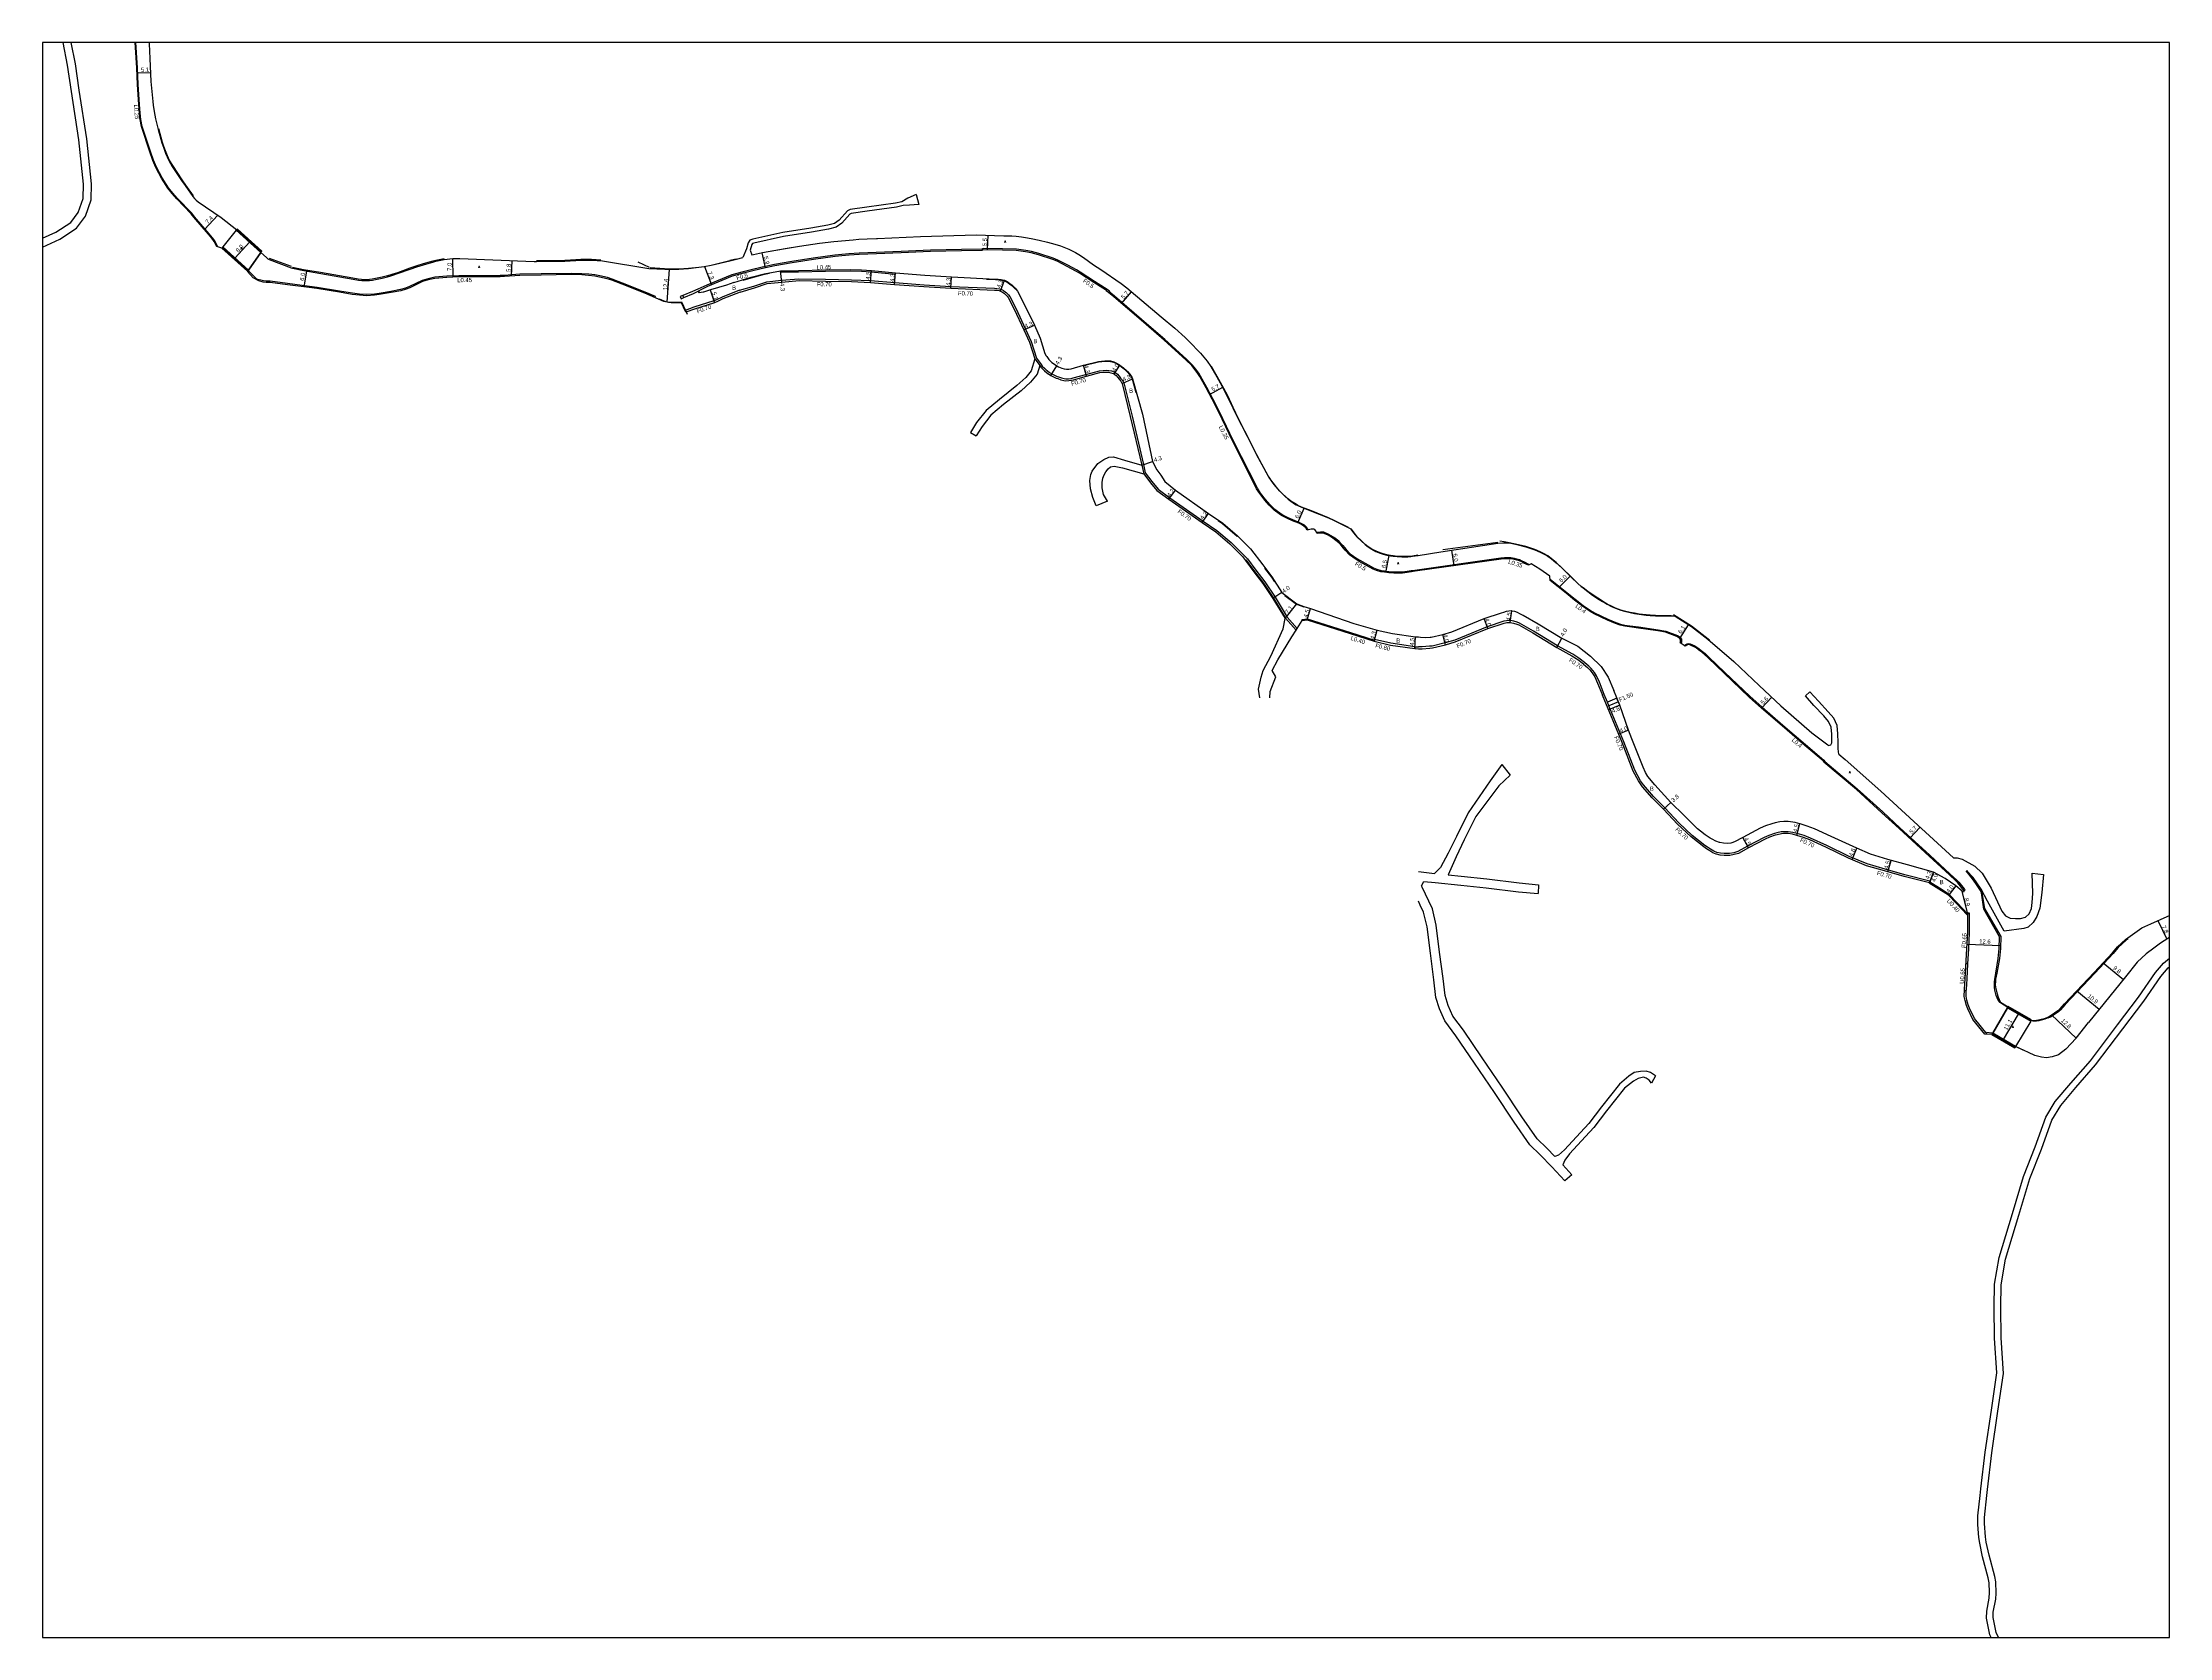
# Model space of a CAD drawing. Header units: metres. Extents: x -20000 to -16000, y -99000 to -96000.
# Drawn here: x -17600 to -16800, y -99000 to -98400 of the extents above; entities that cross this region are included whole.
import ezdxf

# ---------------------------------------------------------------- set-up
doc = ezdxf.new("R2010")
doc.units = ezdxf.units.M
doc.header["$LTSCALE"] = 2.5
for name, color, linetype in [('側溝・桝', 7, 'Continuous'), ('図郭', 7, 'Continuous'), ('幅員', 7, 'Continuous'), ('歩道・分離帯・安全施設', 7, 'Continuous'), ('舗装', 7, 'Continuous'), ('道路', 7, 'Continuous')]:
    doc.layers.add(name, color=color, linetype=linetype)
doc.styles.get("Standard").update_dxf_attribs({"font": ''})
doc.styles.add('YOKO_DECO', font='txt.shx', dxfattribs={"bigfont": 'extfont.shx'})
doc.styles.get('Standard').set_extended_font_data('@MS PGothic')

msp = doc.modelspace()

# ---------------------------------------------------------------- linework, layer by layer
at = {"layer": '側溝・桝'}
for points in [[(-17534.07, -98476.83), (-17535.25, -98474.65), (-17536.09, -98473.48), (-17537.33, -98471.96), (-17542.85, -98465.52), (-17543.85, -98464.25), (-17549.23, -98458.62), (-17551.05, -98456.66), (-17552.61, -98454.66), (-17554.97, -98450.9), (-17556.04, -98449.07), (-17557.12, -98446.91), (-17558.21, -98444.26), (-17559.43, -98441.02), (-17562.52, -98431.56), (-17563, -98428.93), (-17563.23, -98426.63), (-17563.48, -98423.29), (-17564, -98415.76), (-17564.32, -98409.46), (-17564.86, -98400)], [(-17199.56, -98492.86), (-17204.29, -98489.86), (-17209.72, -98486.34), (-17211.11, -98485.55), (-17214.37, -98483.78), (-17218.09, -98481.83), (-17219.84, -98481.1), (-17225.21, -98479.33), (-17228.06, -98478.6), (-17230.18, -98478.21), (-17233.71, -98477.78), (-17238.97, -98477.65), (-17246.22, -98477.5), (-17246.7, -98477.69), (-17254.32, -98477.89), (-17266.02, -98478.16), (-17277.05, -98478.56), (-17286.39, -98478.94), (-17292.88, -98479.28), (-17296.69, -98479.55), (-17299.36, -98479.73), (-17301.94, -98480.03), (-17310.09, -98481.13), (-17318.16, -98482.43), (-17324.68, -98483.47), (-17329.35, -98484.53), (-17333.94, -98485.65), (-17336.42, -98486.31)], [(-17369.6, -98495.99), (-17369.43, -98495.59), (-17373.35, -98493.9), (-17381.86, -98490.48), (-17385.74, -98488.99), (-17387.53, -98488.45), (-17390.38, -98487.79), (-17392.22, -98487.45), (-17394.55, -98487.16), (-17397.13, -98486.99), (-17401.14, -98486.85), (-17412.44, -98487.05), (-17420.44, -98487.2), (-17426.31, -98487.61), (-17427.91, -98487.68), (-17430.69, -98487.75), (-17439.84, -98487.75), (-17443.38, -98487.75), (-17447.97, -98487.92), (-17452.47, -98488.32), (-17455, -98488.91), (-17457.19, -98489.49), (-17461.97, -98491.84), (-17463.42, -98492.41), (-17465.36, -98492.92), (-17468.98, -98493.63), (-17473.42, -98494.36), (-17475.14, -98494.62), (-17478.02, -98494.79), (-17480.72, -98494.66), (-17483.47, -98494.33), (-17488.28, -98493.52), (-17496.74, -98492.15), (-17499.59, -98491.73), (-17507.86, -98490.66), (-17514.36, -98489.83), (-17515.9, -98489.82), (-17516.93, -98489.68), (-17520, -98488.92)], [(-17336.42, -98486.31), (-17340.71, -98487.45), (-17350.12, -98491.3), (-17353.47, -98492.77)], [(-17353.47, -98492.77), (-17355.53, -98493.67), (-17359.19, -98495.15)], [(-17358.85, -98495.97), (-17355.15, -98494.45)], [(-17355.15, -98494.45), (-17353.13, -98493.42)], [(-17344.34, -98495.81), (-17346.47, -98496.8), (-17347.46, -98497.23), (-17355.03, -98499.58)], [(-17337.79, -98493.21), (-17344.34, -98495.81)], [(-17123.93, -98583.36), (-17124.61, -98582.31), (-17125.35, -98581.6), (-17126.33, -98581.02), (-17127.3, -98580.5), (-17129.75, -98579.55), (-17131.53, -98578.76), (-17133.55, -98577.75), (-17134.16, -98577.41), (-17136.48, -98575.69), (-17137.41, -98574.85), (-17138.43, -98573.83), (-17139.98, -98571.93), (-17141.87, -98569.51), (-17143.04, -98567.68), (-17146.21, -98561.49), (-17152.04, -98550), (-17156.01, -98541.55), (-17158.67, -98536.14), (-17162.08, -98529.75), (-17164.42, -98525.49), (-17165.14, -98524.35), (-17166.28, -98522.8), (-17167.51, -98521.31), (-17169.75, -98519.08), (-17177.92, -98511.76), (-17186.61, -98504.17), (-17196.83, -98495.41), (-17198.91, -98493.72)], [(-17355.03, -98499.58), (-17358.32, -98500.8)], [(-17120.84, -98584.24), (-17119.37, -98584.05), (-17118.22, -98584.13), (-17116.25, -98584.93), (-17114.54, -98585.93), (-17113.72, -98586.51), (-17112.72, -98587.39), (-17112.01, -98588.03), (-17110.98, -98589.16), (-17109.62, -98590.7), (-17108.1, -98592.37), (-17105.63, -98594.12), (-17104.57, -98594.77), (-17099.33, -98597.64), (-17098.15, -98598.15), (-17096.53, -98598.6), (-17095.24, -98598.8), (-17093.56, -98599.01), (-17091.67, -98599.16), (-17089.73, -98599.15), (-17088.49, -98599.08), (-17086.74, -98598.89), (-17085.16, -98598.64), (-17083.79, -98598.44), (-17051.43, -98593.84), (-17051.36, -98594.34)], [(-17040.74, -98596.45), (-17042.64, -98595.51), (-17043.47, -98595.06), (-17044.35, -98594.66), (-17045.43, -98594.32), (-17046.31, -98594.09), (-17047.71, -98593.91), (-17048.78, -98593.81), (-17050.14, -98593.81), (-17051.41, -98593.97)], [(-17032.96, -98601.84), (-17026.61, -98606.86), (-17023.57, -98609.45), (-17020.48, -98611.75), (-17017.71, -98613.63), (-17016.2, -98614.52), (-17011.23, -98616.98), (-17008.26, -98618.22), (-17006.47, -98618.79), (-17004.84, -98619.12), (-17003.03, -98619.38), (-16999.67, -98619.87), (-16992.34, -98620.88), (-16989.44, -98621.43), (-16985.07, -98623.04), (-16984.37, -98623.42), (-16983.86, -98623.9), (-16983.56, -98624.51), (-16983.49, -98625.14), (-16983.56, -98625.61), (-16983.7, -98626.12)], [(-16982.52, -98626.89), (-16981.37, -98626.16), (-16980.73, -98626.08), (-16980.24, -98626.19), (-16979.44, -98626.54), (-16978.51, -98626.99), (-16977.83, -98627.42), (-16976.89, -98628.11), (-16975.64, -98629.05), (-16974.66, -98629.88), (-16973.25, -98631.21), (-16967.21, -98636.93), (-16957.82, -98645.94), (-16953.16, -98650.06), (-16945.4, -98656.76), (-16936.85, -98664.09), (-16929.94, -98670), (-16929.65, -98670.48), (-16917.48, -98680.69), (-16907.85, -98689.46), (-16901.4, -98695.38), (-16890.09, -98705.76), (-16882.46, -98712.8), (-16880.01, -98715.05), (-16879.23, -98715.84), (-16877.23, -98718.33)], [(-16875.81, -98746.59), (-16875.5, -98740.92), (-16875.2, -98734.76), (-16875.17, -98727.49), (-16875.85, -98727.48), (-16875.85, -98727.94)], [(-16877.08, -98756.61), (-16876.41, -98756.63), (-16876.4, -98756.27), (-16876.13, -98752.17), (-16875.81, -98746.59), (-16876.49, -98746.55)], [(-16868.58, -98773.07), (-16873.39, -98767.12), (-16875.2, -98763.23), (-16875.68, -98762), (-16876.19, -98760.26), (-16876.48, -98758.77), (-16876.41, -98756.63)]]:
    msp.add_lwpolyline(points, dxfattribs=at)
at = {"layer": '側溝・桝', "flags": 128}
for points in [[(-17322.4, -98486.29), (-17322.45, -98485.84)], [(-17322.4, -98486.29), (-17315.72, -98486.22), (-17305.5, -98486.01), (-17295.95, -98485.89), (-17291.94, -98486.02), (-17288.27, -98486.2), (-17279.23, -98487.13), (-17279.19, -98486.68)], [(-17337.79, -98493.21), (-17332.47, -98491.67), (-17327.56, -98490.02), (-17322.03, -98489.42), (-17315.48, -98488.86), (-17305.55, -98489.06), (-17295.68, -98489.22), (-17288.52, -98489.54)], [(-17288.52, -98489.54), (-17279.47, -98490.27), (-17268.44, -98491.09), (-17258.33, -98491.75), (-17241.88, -98492.46), (-17241, -98492.52), (-17240.1, -98492.64), (-17239.45, -98492.82), (-17238.56, -98493.28), (-17237.79, -98493.85), (-17237.57, -98494.03), (-17236.64, -98494.94), (-17236.16, -98495.55), (-17233.87, -98499.98), (-17230.22, -98507.85), (-17228.13, -98512.41), (-17226.09, -98518.72)], [(-17226.76, -98518.93), (-17224.93, -98521.53)], [(-17226.09, -98518.72), (-17224.35, -98521.13)], [(-17224.35, -98521.13), (-17223.95, -98521.7), (-17223.03, -98522.65), (-17222.67, -98522.98), (-17221.37, -98524.04), (-17221.3, -98524.09), (-17220.35, -98524.68), (-17219.93, -98524.9), (-17218.43, -98525.58), (-17217.88, -98525.79), (-17216.8, -98526.17), (-17215.73, -98526.44), (-17215.05, -98526.52), (-17214.08, -98526.49), (-17213.07, -98526.33), (-17212.35, -98526.18), (-17207.54, -98524.86), (-17202.4, -98523.48), (-17201.12, -98523.32), (-17199.84, -98523.27), (-17198.97, -98523.34), (-17197.94, -98523.55), (-17196.94, -98523.93), (-17196.5, -98524.17), (-17195.72, -98524.8), (-17195.07, -98525.52), (-17194.51, -98526.21), (-17193.91, -98526.93), (-17193.38, -98527.75), (-17193.25, -98528.02), (-17190.18, -98540.53), (-17185.85, -98558.77)], [(-17186.53, -98558.93), (-17185.82, -98562.24)], [(-17185.85, -98558.77), (-17185.26, -98561.82)], [(-17185.26, -98561.82), (-17182.77, -98565.15), (-17180.34, -98567.98), (-17175.93, -98571.23), (-17163.39, -98580.01), (-17158.3, -98583.55), (-17152.96, -98588.09), (-17146.81, -98594.24)], [(-17147.37, -98594.66), (-17147.58, -98594.82)], [(-17147.37, -98594.66), (-17144.15, -98598.95), (-17140.82, -98603.32), (-17137.01, -98609.03), (-17132.44, -98616.54)], [(-17146.81, -98594.24), (-17143.59, -98598.53), (-17140.25, -98602.92), (-17136.41, -98608.65), (-17131.84, -98616.17)], [(-17132.44, -98616.54), (-17128.51, -98621.09)], [(-17131.84, -98616.17), (-17128.12, -98620.47)], [(-17126.23, -98617.05), (-17124.36, -98616.75), (-17108.05, -98621.96), (-17099.07, -98624.84)], [(-17126.17, -98617.45), (-17126.23, -98617.05)], [(-17011.4, -98648.18), (-17012.62, -98645.22), (-17014.43, -98640.68), (-17015.47, -98638.27), (-17016.26, -98637.02), (-17017.51, -98635.54), (-17018.38, -98634.64), (-17019.91, -98633.29), (-17019.99, -98633.23), (-17022.14, -98631.58), (-17024.4, -98630.09), (-17030.12, -98626.99), (-17039.15, -98621.48), (-17044.45, -98618.47), (-17045.4, -98618.09), (-17046.61, -98617.7), (-17047.86, -98617.47), (-17048.28, -98617.45), (-17049.35, -98617.53), (-17050.41, -98617.72), (-17056.57, -98619.81), (-17068.84, -98624.85), (-17072.44, -98625.88), (-17077.34, -98627.02), (-17078.29, -98627.14), (-17081.05, -98627.34), (-17082.45, -98627.33)], [(-17098.97, -98624.46), (-17099.07, -98624.84), (-17099.18, -98625.23)], [(-17098.97, -98624.46), (-17092.86, -98625.88), (-17083.8, -98627.21)], [(-17083.8, -98627.21), (-17083.8, -98627.32), (-17083.84, -98628.02)], [(-17083.8, -98627.32), (-17082.45, -98627.33)], [(-17007.83, -98646.61), (-17011.4, -98648.18)], [(-17007.25, -98648), (-17010.82, -98649.57)], [(-17010.82, -98649.57), (-17011.4, -98648.18)], [(-16899.56, -98713.07), (-16906.94, -98710.99), (-16913.74, -98709.01), (-16920.47, -98706.16), (-16928.92, -98702.06), (-16934.97, -98699.28), (-16937.46, -98698.34), (-16939.97, -98697.57), (-16941.66, -98697.17), (-16943.36, -98696.91), (-16943.69, -98696.88), (-16945.16, -98696.89), (-16946.05, -98696.99), (-16947.71, -98697.32), (-16948.5, -98697.54), (-16950.7, -98698.33), (-16952.39, -98699.06), (-16958.72, -98702.35), (-16962.34, -98704.37), (-16963.86, -98704.83), (-16965.46, -98705.09), (-16966.06, -98705.13), (-16967.47, -98705.13), (-16968.85, -98704.99), (-16970.2, -98704.66), (-16970.21, -98704.65), (-16971.42, -98704.14), (-16972.57, -98703.49), (-16973.71, -98702.73), (-16974.72, -98702.04), (-16979.49, -98698.29), (-16984.54, -98693.6), (-16989.81, -98687.93), (-16994.1, -98683.68), (-16997.89, -98679.24), (-16998.97, -98677.69), (-17001.09, -98673.75), (-17005.22, -98663.12), (-17010.82, -98649.57)], [(-16890.29, -98716.14), (-16890.11, -98715.46), (-16899.56, -98713.07)], [(-16876.14, -98728.21), (-16880.16, -98723.94), (-16883.05, -98720.75), (-16886.72, -98718.46), (-16890.32, -98716.24), (-16890.29, -98716.14)], [(-16876.14, -98728.21), (-16875.85, -98727.94)]]:
    msp.add_lwpolyline(points, dxfattribs=at)
at = {"layer": '側溝・桝'}
for points in [[(-17359.19, -98495.15), (-17360.12, -98495.53), (-17359.78, -98496.36), (-17358.85, -98495.97)], [(-17199.12, -98493.99), (-17199.95, -98493.38), (-17199.54, -98492.83), (-17198.71, -98493.45)], [(-16877.2, -98718.31), (-16876.82, -98718.78), (-16877.18, -98719.07), (-16877.56, -98718.6)]]:
    msp.add_lwpolyline(points, close=True, dxfattribs=at)
at = {"layer": '図郭'}
msp.add_lwpolyline([(-17600, -99000), (-16800, -99000), (-16800, -98400), (-17600, -98400)], close=True, dxfattribs=at)
at = {"layer": '幅員'}
for points in [[(-17564.49, -98411.45), (-17559.41, -98411.22)], [(-17539.06, -98470.37), (-17534.03, -98464.97)], [(-17527.55, -98481.04), (-17522.18, -98475.08)], [(-17329.49, -98479.06), (-17328.19, -98484.79)], [(-17244.51, -98478.04), (-17244.34, -98472.53)], [(-17501.62, -98491.9), (-17500.58, -98486)], [(-17445.58, -98488.27), (-17445.69, -98481.25)], [(-17423.61, -98487.86), (-17423.37, -98482.03)], [(-17365.08, -98497.64), (-17364.15, -98485.23)], [(-17350.98, -98484.28), (-17348.42, -98491.15)], [(-17288.58, -98490.24), (-17288.24, -98485.75)], [(-17279.52, -98490.97), (-17279.19, -98486.68)], [(-17348.84, -98493.05), (-17347.29, -98497.91)], [(-17258.38, -98492.44), (-17258.07, -98488.16)], [(-17194.11, -98498.2), (-17190.43, -98493.81)], [(-17161.02, -98532.46), (-17156.07, -98529.69)], [(-17127.83, -98580.66), (-17125.47, -98575.2)], [(-17069.99, -98590.94), (-17069.15, -98596.86)], [(-17094.73, -98599.36), (-17093.47, -98593.01)], [(-17029.69, -98604.96), (-17025.43, -98600.73)], [(-16984.2, -98624.15), (-16980.92, -98619)], [(-16953.43, -98650.38), (-16949.56, -98646.32)], [(-16897.69, -98699.35), (-16893.81, -98695.12)], [(-16804.4, -98730.31), (-16801.03, -98737.3)], [(-16876.09, -98739.19), (-16863.54, -98739.65)], [(-16824.96, -98746.26), (-16817.33, -98752.43)], [(-16834.82, -98756.77), (-16826.38, -98763.61)], [(-16862.42, -98775.07), (-16856.79, -98765.5)], [(-16844.38, -98765.8), (-16835.1, -98774.61)]]:
    msp.add_lwpolyline(points, dxfattribs=at)
at = {"layer": '幅員', "flags": 128}
for points in [[(-17321.97, -98490.12), (-17322.45, -98485.84)], [(-17239.71, -98493.48), (-17238.21, -98489.45)], [(-17230.86, -98508.14), (-17226.93, -98506.38)], [(-17220.7, -98525.29), (-17218.54, -98521.57)], [(-17207.35, -98525.54), (-17208.48, -98521.39)], [(-17196.89, -98524.76), (-17194.74, -98521.38)], [(-17193.92, -98528.26), (-17190, -98526.47)], [(-17186.53, -98558.93), (-17182.45, -98557.6)], [(-17176.34, -98571.8), (-17173.88, -98568.4)], [(-17163.79, -98580.58), (-17161.39, -98577.14)], [(-17133.91, -98606.95), (-17137.23, -98609.18)], [(-17132.67, -98616.68), (-17128.24, -98611.13)], [(-17124.39, -98617.16), (-17123.03, -98612.87)], [(-17047.92, -98618.2), (-17047.34, -98613.73)], [(-17099.18, -98625.23), (-17098.03, -98621.09)], [(-17083.84, -98628.02), (-17083.6, -98623.52)], [(-17072.26, -98626.56), (-17073.27, -98622.69)], [(-17056.32, -98620.47), (-17057.73, -98616.72)], [(-17030.46, -98627.6), (-17028.52, -98624.1)], [(-17006.73, -98649.27), (-17010.98, -98651.03)], [(-17003.47, -98658.72), (-17007.17, -98660.24)], [(-16987.5, -98685.86), (-16990.32, -98688.41)], [(-16940.16, -98698.25), (-16939.02, -98693.9)], [(-16958.39, -98702.96), (-16960.53, -98699.01)], [(-16919.35, -98707.39), (-16917.61, -98703.13)], [(-16905.89, -98712.01), (-16904.67, -98707.68)], [(-16890.29, -98716.14), (-16888.75, -98712.12)], [(-16888.75, -98712.12), (-16890.18, -98715.86)], [(-16880.39, -98717.25), (-16882.8, -98720.44)], [(-16875.85, -98727.94), (-16878.02, -98719.31)]]:
    msp.add_lwpolyline(points, dxfattribs=at)
at = {"layer": '歩道・分離帯・安全施設'}
for points in [[(-17543.28, -98457.67), (-17546.15, -98453.61), (-17547.5, -98451.63), (-17552.32, -98444.18), (-17553.51, -98441.42), (-17554.32, -98439.16), (-17554.84, -98437.59), (-17556.3, -98432.5)], [(-17517.56, -98478.77), (-17526.65, -98470.66)], [(-17532.22, -98477.13), (-17522.82, -98485.61)], [(-17286.29, -98473.83), (-17289.84, -98473.95), (-17292.98, -98474.16), (-17295.11, -98474.37), (-17302.43, -98475.01), (-17307.72, -98475.58), (-17315.29, -98476.73), (-17320.62, -98477.61), (-17329.18, -98479.13), (-17332.64, -98479.85)], [(-17522.59, -98485.91), (-17519.04, -98489.39)], [(-17506.34, -98484.3), (-17514.64, -98481.25)], [(-17448.96, -98481.32), (-17452.05, -98481.95), (-17453.23, -98482.21), (-17454.58, -98482.58), (-17456.78, -98483.27), (-17459.21, -98484.03), (-17461.8, -98484.91), (-17466.47, -98486.59), (-17468.26, -98487.16), (-17468.99, -98487.4), (-17470.3, -98487.76), (-17472.3, -98488.25), (-17474.78, -98488.8), (-17475.97, -98489.02), (-17477.07, -98489.16), (-17478.66, -98489.23), (-17480.01, -98489.18), (-17481.27, -98489.03), (-17483.31, -98488.64), (-17495.49, -98486.57), (-17501.82, -98485.45), (-17505.95, -98484.58)], [(-17390, -98481.83), (-17393.46, -98481.63), (-17395.02, -98481.62), (-17397.49, -98481.68), (-17399.41, -98481.79), (-17403.52, -98482.04), (-17414.24, -98482.14)], [(-17371.68, -98484.64), (-17375.92, -98482.68)], [(-17366.09, -98485.14), (-17371.46, -98484.77)], [(-17366.09, -98485.14), (-17365.97, -98485.15), (-17362.5, -98485.15), (-17360.62, -98485.12), (-17357.08, -98484.91), (-17353.2, -98484.48), (-17351.16, -98484.23), (-17348.47, -98483.73), (-17341.48, -98482.03)], [(-17339.05, -98481.44), (-17341.48, -98482.03)], [(-17368.05, -98496.36), (-17367.2, -98496.85), (-17365.66, -98497.44), (-17364.58, -98497.7), (-17363.53, -98497.75), (-17359.83, -98497.82)], [(-17108.77, -98582.46), (-17114.12, -98579.75), (-17116.3, -98578.75), (-17122.65, -98576.18), (-17126.44, -98574.74), (-17127.8, -98574.12), (-17128.37, -98573.82), (-17129.02, -98573.44), (-17130.42, -98572.5), (-17131.37, -98571.75), (-17132.51, -98570.77), (-17133.61, -98569.76), (-17134.58, -98568.74), (-17135.96, -98567.15), (-17136.73, -98566.23), (-17137.72, -98564.9), (-17138.67, -98563.55), (-17138.98, -98563.03), (-17141.35, -98558.66), (-17143.28, -98555.05), (-17144.86, -98551.97), (-17146.76, -98548.22), (-17150.09, -98541.83), (-17152.23, -98537.36), (-17154.21, -98532.97), (-17155.69, -98530.19), (-17158.21, -98525.69), (-17160.26, -98521.88)], [(-17082.66, -98592.84), (-17084.68, -98593.2), (-17085.41, -98593.31), (-17086.52, -98593.36), (-17088.78, -98593.39), (-17090.45, -98593.3), (-17092.02, -98593.16), (-17093.01, -98593.01), (-17094.32, -98592.75), (-17095.69, -98592.39), (-17096.83, -98592), (-17098.44, -98591.37), (-17099.99, -98590.55), (-17101.33, -98589.68), (-17102.53, -98588.82), (-17104.03, -98587.39), (-17105.47, -98585.98), (-17106.65, -98584.52), (-17107.87, -98582.9)], [(-17052.68, -98588.08), (-17073.3, -98590.81)], [(-16987.39, -98615.65), (-16990.15, -98615.66), (-16993.35, -98615.59), (-16995.3, -98615.48), (-16996.8, -98615.33), (-16999.48, -98615.01), (-17001.25, -98614.72), (-17002.87, -98614.39), (-17004.92, -98613.92), (-17006.36, -98613.5), (-17008.33, -98612.76), (-17009.83, -98612.07), (-17011.45, -98611.27), (-17012.1, -98610.9), (-17013.27, -98610.21), (-17015.04, -98609.08), (-17017.55, -98607.42), (-17018.75, -98606.52), (-17020.54, -98605.15), (-17021.25, -98604.58), (-17022.49, -98603.49), (-17024.84, -98601.25), (-17028.51, -98597.56), (-17030.63, -98595.65), (-17032.4, -98594.23), (-17033.85, -98593.16), (-17035.17, -98592.37), (-17036.66, -98591.64), (-17038.73, -98590.76), (-17042.06, -98589.65), (-17045.99, -98588.68), (-17048.34, -98588.21), (-17050.3, -98587.86), (-17051.81, -98587.63)], [(-16972.97, -98624.88), (-16973.54, -98624.43), (-16979.78, -98619.61), (-16986.54, -98615.31)], [(-16860.81, -98762.95), (-16863.22, -98761.56), (-16863.68, -98761.19), (-16864.38, -98760.26), (-16864.78, -98759.32), (-16865.13, -98758.44), (-16865.38, -98757.55), (-16865.65, -98756.46), (-16865.82, -98755.36), (-16865.85, -98754.38), (-16865.82, -98753.37), (-16865.71, -98752.37), (-16865.33, -98750.04), (-16864.37, -98744.58), (-16864.03, -98740.77), (-16863.88, -98736.39), (-16869.78, -98725.98), (-16870.72, -98719.82), (-16871.13, -98719.06), (-16871.88, -98717.84), (-16872.87, -98716.36), (-16874.08, -98714.63), (-16876.5, -98711.54)], [(-16815.59, -98737.18), (-16816.34, -98737.73), (-16819.25, -98740.47), (-16821.15, -98742.64), (-16828.01, -98750.1), (-16839.23, -98761.93), (-16840.97, -98763.83)], [(-16852.19, -98767.88), (-16860.67, -98762.86)], [(-16845.67, -98766.95), (-16846.91, -98767.43), (-16848.22, -98767.77), (-16849.14, -98767.98), (-16850.02, -98768.1), (-16851.55, -98768.19)], [(-16845.65, -98766.94), (-16844.74, -98766.47), (-16844.18, -98766.09), (-16843.08, -98765.37), (-16842.17, -98764.73), (-16841, -98763.85)], [(-16868.67, -98772.23), (-16866.81, -98772.5)], [(-16866.66, -98773.04), (-16858.19, -98777.88)], [(-16857.73, -98777.73), (-16855.14, -98778.91)]]:
    msp.add_lwpolyline(points, dxfattribs=at)
at = {"layer": '歩道・分離帯・安全施設', "flags": 128}
for points in [[(-17336.48, -98489.34), (-17333.44, -98488.46), (-17328.51, -98487.18), (-17326.58, -98486.8)], [(-17244.89, -98488.98), (-17241.54, -98489.12), (-17240.51, -98489.2), (-17239.49, -98489.29), (-17238.5, -98489.51), (-17238.26, -98489.59), (-17237.24, -98490.08), (-17236.29, -98490.72), (-17235.43, -98491.42), (-17234.31, -98492.47), (-17234.1, -98492.73)], [(-17359.67, -98497.51), (-17357.52, -98502.16)], [(-17208.44, -98521.53), (-17202.84, -98520.14), (-17201.62, -98519.97), (-17200.4, -98519.84), (-17199.18, -98519.83), (-17198.28, -98519.94), (-17197.16, -98520.27), (-17196.09, -98520.76), (-17195.06, -98521.36), (-17194.83, -98521.51), (-17193.52, -98522.47), (-17192.33, -98523.59), (-17192.03, -98523.9), (-17191.19, -98524.88), (-17190.46, -98525.94), (-17190.14, -98526.53), (-17188.73, -98531.68)], [(-17157.76, -98579.85), (-17156.18, -98580.95), (-17150.64, -98585.66), (-17150.52, -98585.78)], [(-17140.35, -98597.69), (-17137.73, -98601.13), (-17136.67, -98602.83)], [(-17132.73, -98608), (-17128.32, -98611.26), (-17125.65, -98612.29)], [(-17008.07, -98646.39), (-17008, -98646.57)], [(-17008, -98646.57), (-17007.96, -98646.66), (-17007.4, -98648.06), (-17007.28, -98648.34)]]:
    msp.add_lwpolyline(points, dxfattribs=at)
at = {"layer": '舗装'}
for points in [[(-17527.11, -98470.63), (-17532.17, -98476.87)], [(-17517.89, -98478.94), (-17522.47, -98485.62)], [(-16860.91, -98763.1), (-16866.46, -98772.71)], [(-16852.2, -98768.17), (-16857.89, -98777.71)]]:
    msp.add_lwpolyline(points, dxfattribs=at)
at = {"layer": '道路', "flags": 128}
for points in [[(-17600, -98473.62), (-17594.94, -98471.33), (-17589.37, -98467.65), (-17586.57, -98463.9), (-17584.74, -98458.62), (-17584.6, -98453.31), (-17586.32, -98436.6), (-17589.14, -98418.4), (-17590.59, -98408.48), (-17592.26, -98400)], [(-17600, -98476.92), (-17593.49, -98473.96), (-17587.28, -98469.87), (-17583.89, -98465.31), (-17581.76, -98459.16), (-17581.6, -98453.19), (-17583.34, -98436.22), (-17586.17, -98417.97), (-17587.64, -98407.98), (-17589.21, -98400)], [(-17271.34, -98457.14), (-17274.54, -98458.49), (-17276.84, -98459.93), (-17279.12, -98460.45), (-17290.02, -98461.99), (-17296.27, -98462.87), (-17297.26, -98463.32), (-17300.33, -98466.81), (-17302.16, -98468.1), (-17304.68, -98468.7), (-17311, -98469.8), (-17321.6, -98471.5), (-17332.88, -98474.03), (-17333.95, -98474.41), (-17334.64, -98475.39), (-17335.26, -98477.6), (-17336.57, -98480.83)], [(-17270.41, -98460.92), (-17273.9, -98461.16), (-17276.26, -98461.33), (-17278.85, -98461.93), (-17289.78, -98463.47), (-17295.85, -98464.33), (-17296.35, -98464.55), (-17299.32, -98467.94), (-17301.54, -98469.49), (-17304.38, -98470.16), (-17310.76, -98471.28), (-17321.31, -98472.97), (-17332.47, -98475.47), (-17333, -98475.66), (-17333.26, -98476.04), (-17333.84, -98478.09), (-17333.19, -98479.88)], [(-17271.34, -98457.14), (-17270.41, -98460.92)], [(-17340.02, -98490.22), (-17333.48, -98488.31), (-17328.55, -98487.03), (-17322.45, -98485.84), (-17315.72, -98485.77), (-17305.51, -98485.56), (-17295.94, -98485.44), (-17291.92, -98485.57), (-17288.24, -98485.75), (-17279.19, -98486.68), (-17268.19, -98487.5), (-17258.07, -98488.16), (-17241.53, -98488.97), (-17240.5, -98489.05), (-17239.46, -98489.15), (-17238.46, -98489.36), (-17238.21, -98489.45), (-17237.17, -98489.95), (-17236.21, -98490.6), (-17235.33, -98491.3), (-17234.2, -98492.37), (-17233.29, -98493.49), (-17230.75, -98498.38), (-17226.93, -98506.38), (-17224.82, -98511.25), (-17222.96, -98517.03), (-17222.47, -98517.87), (-17222.27, -98518.17), (-17221.44, -98519.22), (-17221.33, -98519.34), (-17220.33, -98520.35), (-17219.4, -98521.05), (-17218.54, -98521.57), (-17217.89, -98521.94), (-17216.67, -98522.48), (-17216.65, -98522.49), (-17215.72, -98522.78), (-17214.85, -98522.93), (-17214.83, -98522.93), (-17213.97, -98522.9), (-17213.92, -98522.89), (-17213.05, -98522.74), (-17208.48, -98521.39), (-17202.87, -98519.99), (-17201.64, -98519.82), (-17200.41, -98519.69), (-17199.17, -98519.68), (-17198.25, -98519.8), (-17197.11, -98520.13), (-17196.02, -98520.63), (-17194.98, -98521.23), (-17194.74, -98521.38), (-17193.42, -98522.36), (-17192.22, -98523.48), (-17191.92, -98523.8), (-17191.07, -98524.79), (-17190.33, -98525.86), (-17190, -98526.47), (-17186.33, -98539.83), (-17182.45, -98557.6), (-17180.92, -98560.7), (-17179.41, -98562.8), (-17177.84, -98565.1), (-17173.88, -98568.4), (-17161.39, -98577.14), (-17156.08, -98580.83), (-17150.54, -98585.55), (-17145.59, -98590.5), (-17141.05, -98596.54), (-17137.61, -98601.05), (-17133.91, -98606.95), (-17128.24, -98611.13), (-17125.6, -98612.15)], [(-17337.56, -98493.87), (-17332.26, -98492.33), (-17327.41, -98490.71), (-17321.97, -98490.12), (-17315.45, -98489.56), (-17305.56, -98489.76), (-17295.7, -98489.92), (-17288.58, -98490.24), (-17279.52, -98490.97), (-17268.49, -98491.79), (-17258.38, -98492.44), (-17241.92, -98493.16), (-17241.07, -98493.22), (-17240.24, -98493.33), (-17239.71, -98493.48), (-17238.93, -98493.88), (-17238.22, -98494.41), (-17238.04, -98494.55), (-17237.16, -98495.41), (-17236.76, -98495.93), (-17234.5, -98500.29), (-17230.86, -98508.14), (-17228.78, -98512.67), (-17226.76, -98518.93)], [(-17358.02, -98501.44), (-17359.77, -98497.66)], [(-17226.76, -98518.93), (-17228.1, -98523.52), (-17230.17, -98526.03), (-17233.54, -98529.06), (-17240.12, -98534.28), (-17245.09, -98538.45), (-17248.69, -98543), (-17250.92, -98546.73)], [(-17224.93, -98521.53), (-17225.89, -98524.77), (-17228.36, -98527.76), (-17231.92, -98530.97), (-17238.54, -98536.22), (-17243.29, -98540.2), (-17246.63, -98544.43), (-17248.78, -98548.01)], [(-17224.93, -98521.53), (-17224.49, -98522.14), (-17223.52, -98523.15), (-17223.13, -98523.51), (-17221.79, -98524.6), (-17221.69, -98524.68), (-17220.7, -98525.29), (-17220.24, -98525.53), (-17218.7, -98526.22), (-17218.12, -98526.45), (-17217, -98526.84), (-17215.86, -98527.13), (-17215.08, -98527.23), (-17214.01, -98527.19), (-17212.95, -98527.02), (-17212.18, -98526.86), (-17207.35, -98525.54), (-17202.27, -98524.17), (-17201.06, -98524.02), (-17199.85, -98523.97), (-17199.07, -98524.04), (-17198.13, -98524.23), (-17197.23, -98524.56), (-17196.89, -98524.76), (-17196.2, -98525.31), (-17195.6, -98525.97), (-17195.05, -98526.65), (-17194.48, -98527.35), (-17193.99, -98528.1), (-17193.92, -98528.26), (-17190.86, -98540.7), (-17186.53, -98558.93)], [(-17250.92, -98546.73), (-17248.78, -98548.01)], [(-17203.75, -98574.24), (-17204.95, -98571.18), (-17205.85, -98567.9), (-17206.06, -98564.77), (-17205.67, -98562.49), (-17205.2, -98561.27), (-17203.13, -98558.39), (-17200.84, -98556.8), (-17198.93, -98555.97), (-17197.18, -98555.9), (-17192.99, -98557.07), (-17186.53, -98558.93)], [(-17199.39, -98572.54), (-17200.9, -98570.06), (-17201.4, -98567.51), (-17201.45, -98565.48), (-17201.25, -98563.83), (-17200.73, -98562.69), (-17200.09, -98561.48), (-17199.2, -98560.35), (-17198.3, -98559.59), (-17196.97, -98559.34), (-17193.82, -98559.95), (-17185.82, -98562.24)], [(-17185.82, -98562.24), (-17183.31, -98565.59), (-17180.82, -98568.5), (-17176.34, -98571.8), (-17163.79, -98580.58), (-17158.74, -98584.1), (-17153.44, -98588.59), (-17148.69, -98593.35), (-17147.58, -98594.82), (-17144.36, -98599.12), (-17141.04, -98603.48), (-17137.23, -98609.18), (-17132.67, -98616.68)], [(-17199.39, -98572.54), (-17203.75, -98574.24)], [(-17125.6, -98612.15), (-17123.03, -98612.87), (-17106.84, -98618.57), (-17098.03, -98621.09), (-17092.26, -98622.29), (-17083.6, -98623.52), (-17082.45, -98623.62)], [(-17082.45, -98623.62), (-17081.76, -98623.68), (-17079.91, -98623.79), (-17078.07, -98623.75), (-17077.71, -98623.72), (-17073.27, -98622.69), (-17069.93, -98621.72), (-17057.73, -98616.72), (-17051.25, -98614.52), (-17050.32, -98614.25), (-17049.38, -98613.97), (-17048.43, -98613.77), (-17047.48, -98613.72), (-17047.34, -98613.73), (-17046.33, -98613.93), (-17045.35, -98614.3), (-17044.41, -98614.76), (-17043.47, -98615.25), (-17043.06, -98615.46), (-17037.48, -98618.64), (-17028.52, -98624.1), (-17022.53, -98627.11), (-17017.75, -98630.79), (-17013.74, -98634.7), (-17011.09, -98638.76), (-17009.02, -98643.73)], [(-17142.2, -98646.57), (-17142.68, -98643.3), (-17141.64, -98638.73), (-17140.88, -98636.27), (-17138.01, -98630.8), (-17133.35, -98620.61), (-17132.67, -98616.68)], [(-17138.43, -98646.57), (-17138.2, -98644.16), (-17136.12, -98638.68), (-17137.47, -98636.24), (-17135.39, -98632.28), (-17130.09, -98623.55), (-17128.51, -98621.09), (-17128.12, -98620.47), (-17126.17, -98617.45)], [(-17126.17, -98617.45), (-17124.39, -98617.16), (-17108.17, -98622.34), (-17099.18, -98625.23), (-17093.01, -98626.67), (-17083.84, -98628.02), (-17082.45, -98628.03)], [(-17082.45, -98628.03), (-17081.03, -98628.04), (-17078.22, -98627.84), (-17077.22, -98627.71), (-17072.26, -98626.56), (-17068.61, -98625.51), (-17056.32, -98620.47), (-17050.23, -98618.4), (-17049.19, -98618.22), (-17048.13, -98618.18), (-17047.92, -98618.2), (-17046.68, -98618.42), (-17045.47, -98618.81), (-17044.74, -98619.1), (-17039.51, -98622.09), (-17030.46, -98627.6), (-17024.77, -98630.68), (-17022.55, -98632.15), (-17020.43, -98633.77), (-17020.37, -98633.82), (-17018.85, -98635.15), (-17018.03, -98636), (-17016.83, -98637.44), (-17016.09, -98638.6), (-17015.08, -98640.94), (-17013.27, -98645.48)], [(-16890.29, -98716.14), (-16899.74, -98713.75), (-16907.13, -98711.66), (-16913.98, -98709.67), (-16920.76, -98706.79), (-16929.22, -98702.7), (-16935.24, -98699.92), (-16937.69, -98699.01), (-16940.16, -98698.25), (-16941.79, -98697.86), (-16943.44, -98697.61), (-16943.72, -98697.59), (-16945.12, -98697.59), (-16945.95, -98697.68), (-16947.55, -98698), (-16948.29, -98698.21), (-16950.45, -98698.98), (-16952.09, -98699.69), (-16958.39, -98702.96), (-16962.06, -98705.02), (-16963.7, -98705.51), (-16965.38, -98705.79), (-16966.04, -98705.83), (-16967.51, -98705.83), (-16968.97, -98705.68), (-16970.39, -98705.33), (-16970.46, -98705.31), (-16971.73, -98704.77), (-16972.94, -98704.08), (-16974.11, -98703.31), (-16975.13, -98702.6), (-16979.94, -98698.83), (-16985.03, -98694.09), (-16990.32, -98688.41), (-16994.61, -98684.15), (-16998.17, -98679.99), (-16999.7, -98677.8), (-17001.7, -98674.09), (-17005.87, -98663.38), (-17013.27, -98645.48)], [(-16878.02, -98719.31), (-16880.39, -98717.25), (-16884.41, -98714.54), (-16888.75, -98712.12), (-16898.58, -98709.4), (-16905.89, -98707.34), (-16912.44, -98705.33), (-16917.61, -98703.13), (-16927.29, -98698.63), (-16933.57, -98695.74), (-16936.24, -98694.74), (-16938.96, -98693.91), (-16939.02, -98693.9), (-16940.8, -98693.46), (-16942.6, -98693.15), (-16943.4, -98693.07), (-16945.05, -98693.06), (-16946.55, -98693.2), (-16948.26, -98693.53), (-16949.61, -98693.9), (-16951.93, -98694.72), (-16953.95, -98695.58), (-16960.53, -98699.01), (-16963.65, -98700.75), (-16964.64, -98701.06), (-16964.97, -98701.13), (-16966.23, -98701.28), (-16967.71, -98701.22), (-16969.16, -98700.95), (-16969.23, -98700.93), (-16970.65, -98700.41), (-16972.02, -98699.74), (-16972.81, -98699.29), (-16974.65, -98698.07), (-16976.39, -98696.72), (-16977.48, -98695.8), (-16982.65, -98690.71), (-16987.5, -98685.86), (-16993.6, -98679.23), (-16996.17, -98676.07), (-16997.07, -98674.58), (-16997.98, -98672.63), (-17002.16, -98661.89), (-17003.47, -98658.72), (-17006.73, -98649.27), (-17009.02, -98643.73)], [(-16936.94, -98645.81), (-16935.22, -98644.27)], [(-17051.07, -98671.65), (-17055.56, -98677.79), (-17063.83, -98689.84), (-17068.16, -98698.68), (-17071.28, -98705), (-17074.18, -98710.36), (-17076.47, -98712.54)], [(-17051.07, -98671.65), (-17048, -98675.56)], [(-17048, -98675.56), (-17052.22, -98679.59), (-17060.85, -98691.21), (-17065.32, -98699.93), (-17068.29, -98706.37), (-17071.35, -98713.06)], [(-17082.45, -98711.85), (-17076.47, -98712.54)], [(-17081.34, -98717.28), (-17080.49, -98715.65), (-17076.2, -98715.96), (-17066.56, -98716.94), (-17057.01, -98718), (-17044.85, -98719.5), (-17037.48, -98720.18)], [(-17031.2, -98819.01), (-17034.19, -98815.96), (-17037.88, -98812.38), (-17043.6, -98804.14), (-17050.97, -98793.02), (-17058.51, -98781.99), (-17065.54, -98771.59), (-17069.51, -98766.24), (-17071.27, -98762.3), (-17072.47, -98758.52), (-17073.21, -98752.15), (-17074.51, -98742.15), (-17075.8, -98732.06), (-17077.19, -98725.94), (-17078.61, -98722.97), (-17081.04, -98717.75), (-17081.34, -98717.28)], [(-17071.35, -98713.06), (-17066.35, -98713.57), (-17056.79, -98714.62), (-17044.64, -98716.12), (-17037.27, -98716.81)], [(-17037.27, -98716.81), (-17037.48, -98720.18)], [(-16875.85, -98727.94), (-16879.88, -98723.65), (-16882.8, -98720.44), (-16886.5, -98718.12), (-16890.18, -98715.86), (-16890.29, -98716.14)], [(-16851.64, -98712.47), (-16847.38, -98712.96)], [(-17027.4, -98828.27), (-17032.29, -98822.9), (-17036.66, -98818.43), (-17040.56, -98814.65), (-17046.49, -98806.1), (-17053.88, -98794.97), (-17061.42, -98783.93), (-17068.4, -98773.62), (-17072.55, -98768.02), (-17074.55, -98763.55), (-17075.9, -98759.26), (-17076.69, -98752.58), (-17077.99, -98742.51), (-17079.25, -98732.67), (-17080.52, -98727.1), (-17081.77, -98724.47), (-17082.45, -98723.01)], [(-16864.92, -98900.4), (-16865.78, -98887.38), (-16865.88, -98875.74), (-16865.78, -98867.09), (-16864.08, -98857.12), (-16859.09, -98840.46), (-16854.94, -98826.57), (-16850.51, -98815.42), (-16846.48, -98804.28), (-16842.94, -98798.4), (-16837.15, -98791.51), (-16829.76, -98783.07), (-16819.54, -98769.48), (-16811.7, -98759.16), (-16805.22, -98749.84), (-16802.28, -98746.32), (-16800, -98744.47)], [(-16862.44, -98900.76), (-16863.28, -98887.29), (-16863.38, -98875.74), (-16863.28, -98867.32), (-16861.64, -98857.69), (-16856.67, -98841.08), (-16852.58, -98827.39), (-16848.17, -98816.31), (-16844.22, -98805.36), (-16840.9, -98799.86), (-16835.25, -98793.14), (-16827.82, -98784.64), (-16817.55, -98770.99), (-16809.68, -98760.63), (-16803.23, -98751.36), (-16800.52, -98748.11), (-16800, -98747.69)], [(-16993.26, -98788.77), (-16995.22, -98787.51), (-16996.77, -98786.96), (-16998.95, -98787.08), (-17001.29, -98787.52), (-17003.37, -98788.85), (-17006.88, -98791.82), (-17013.62, -98800.42), (-17018.45, -98806.64), (-17021.55, -98810.09), (-17027.59, -98816.57), (-17029.82, -98818.55), (-17031.2, -98819.01)], [(-16994.78, -98791.48), (-16995.74, -98790.35), (-16996.83, -98789.56), (-16997.85, -98789.24), (-16999.79, -98789.74), (-17001.53, -98790.71), (-17004.97, -98793.34), (-17011.71, -98801.94), (-17016.54, -98808.16), (-17019.64, -98811.6), (-17025.68, -98818.09), (-17027.47, -98820.44), (-17028.14, -98822.26)], [(-16993.26, -98788.77), (-16994.78, -98791.48)], [(-17024.81, -98825.91), (-17028.14, -98822.26)], [(-17024.81, -98825.91), (-17027.4, -98828.27)], [(-16871.16, -98946.55), (-16870.89, -98944.08), (-16869.27, -98930.27), (-16866.98, -98914.43), (-16864.92, -98900.4)], [(-16868.65, -98946.55), (-16868.41, -98944.38), (-16866.79, -98930.59), (-16864.51, -98914.85), (-16862.44, -98900.76)], [(-16867.06, -99000), (-16867.54, -98998.95), (-16868.78, -98992.7), (-16868.74, -98990.08), (-16867.78, -98985.18), (-16867.69, -98983.12), (-16867.84, -98979.46), (-16868.13, -98977.61), (-16870.3, -98969.65), (-16871.36, -98964.56), (-16871.67, -98962.42), (-16872.08, -98957.45), (-16872.03, -98954.29), (-16871.16, -98946.55)], [(-16864.32, -99000), (-16865.15, -98998.18), (-16866.27, -98992.48), (-16866.26, -98990.42), (-16865.32, -98985.64), (-16865.18, -98983.39), (-16865.36, -98979.1), (-16865.7, -98977.05), (-16867.87, -98969.07), (-16868.9, -98964.12), (-16869.18, -98962.2), (-16869.6, -98957.13), (-16869.57, -98954.82), (-16868.65, -98946.55)]]:
    msp.add_lwpolyline(points, dxfattribs=at)
at = {"layer": '道路'}
for points in [[(-17373.52, -98494.3), (-17382.02, -98490.89), (-17385.88, -98489.4), (-17387.64, -98488.87), (-17390.47, -98488.22), (-17392.28, -98487.88), (-17394.59, -98487.59), (-17397.15, -98487.43), (-17401.14, -98487.29), (-17412.43, -98487.49), (-17420.42, -98487.64), (-17426.29, -98488.04), (-17427.89, -98488.11), (-17430.68, -98488.18), (-17439.84, -98488.18), (-17443.38, -98488.18), (-17447.94, -98488.36), (-17452.4, -98488.75), (-17454.9, -98489.33), (-17457.04, -98489.9), (-17461.8, -98492.24), (-17463.29, -98492.83), (-17465.26, -98493.35), (-17468.91, -98494.06), (-17473.35, -98494.79), (-17475.09, -98495.05), (-17478, -98495.23), (-17480.75, -98495.09), (-17483.54, -98494.76), (-17488.35, -98493.95), (-17496.8, -98492.58), (-17499.66, -98492.16), (-17507.9, -98491.09), (-17514.39, -98490.27), (-17515.93, -98490.26), (-17517.01, -98490.11), (-17518.68, -98489.7), (-17520.75, -98488.49), (-17522.97, -98486.17), (-17522.47, -98485.62), (-17532.17, -98476.87), (-17532.58, -98477.32), (-17534.46, -98476.71), (-17535.49, -98474.79), (-17536.31, -98473.65), (-17537.55, -98472.14), (-17543.07, -98465.7), (-17544.06, -98464.43), (-17549.43, -98458.81), (-17551.26, -98456.84), (-17552.83, -98454.82), (-17555.21, -98451.05), (-17556.28, -98449.2), (-17557.37, -98447.02), (-17558.47, -98444.36), (-17559.69, -98441.11), (-17562.79, -98431.63), (-17563.28, -98428.97), (-17563.51, -98426.66), (-17563.76, -98423.31), (-17564.27, -98415.78), (-17564.59, -98409.48), (-17565.13, -98400)], [(-17559.95, -98400), (-17559.95, -98400.47), (-17559.64, -98406.05), (-17559.25, -98414.6), (-17558.56, -98422.19), (-17558.42, -98423.6), (-17558.06, -98425.99), (-17557.51, -98428.66), (-17556.54, -98432.66), (-17555.07, -98437.76), (-17554.56, -98439.33), (-17553.74, -98441.6), (-17552.54, -98444.37), (-17551.28, -98446.62), (-17547.71, -98451.84), (-17546.36, -98453.83), (-17543.49, -98457.88), (-17542.83, -98458.73), (-17542.26, -98459.34), (-17541.51, -98459.97), (-17532.83, -98465.78), (-17526.91, -98470.41), (-17527.11, -98470.63), (-17517.89, -98478.94), (-17515.73, -98480.92), (-17515.2, -98481.39), (-17514.79, -98481.65), (-17506.5, -98484.71), (-17506.02, -98484.89), (-17501.69, -98485.8), (-17495.36, -98486.92), (-17483.19, -98488.99), (-17481.15, -98489.38), (-17479.91, -98489.52), (-17478.58, -98489.57), (-17477, -98489.5), (-17475.92, -98489.37), (-17474.73, -98489.15), (-17472.26, -98488.6), (-17470.27, -98488.11), (-17468.96, -98487.75), (-17468.24, -98487.52), (-17466.45, -98486.95), (-17461.78, -98485.27), (-17459.19, -98484.38), (-17456.76, -98483.62), (-17454.55, -98482.94), (-17453.19, -98482.57), (-17452.01, -98482.3), (-17448.92, -98481.67), (-17445.72, -98481.26), (-17443.04, -98481.22), (-17415.12, -98482.37), (-17414.24, -98482.35), (-17403.53, -98482.25), (-17399.43, -98482), (-17397.5, -98481.89), (-17395.01, -98481.82), (-17393.43, -98481.84), (-17389.35, -98482.16), (-17371.98, -98484.95)], [(-17120.61, -98584.71), (-17121.16, -98583.54), (-17121.51, -98583.24), (-17121.89, -98583.07), (-17122.35, -98583.01), (-17122.81, -98583.1), (-17124.29, -98583.45), (-17124.88, -98582.53), (-17125.56, -98581.88), (-17126.5, -98581.32), (-17127.44, -98580.81), (-17129.88, -98579.87), (-17131.67, -98579.07), (-17133.71, -98578.05), (-17134.34, -98577.7), (-17136.7, -98575.95), (-17137.64, -98575.1), (-17138.69, -98574.06), (-17140.25, -98572.14), (-17142.15, -98569.71), (-17143.34, -98567.85), (-17146.52, -98561.65), (-17152.35, -98550.15), (-17156.31, -98541.7), (-17158.97, -98536.29), (-17162.38, -98529.91), (-17164.71, -98525.67), (-17165.42, -98524.55), (-17166.55, -98523.01), (-17167.77, -98521.54), (-17169.98, -98519.33), (-17178.15, -98512.02), (-17186.83, -98504.43), (-17197.05, -98495.68), (-17199.12, -98493.99), (-17199.95, -98493.38), (-17199.86, -98493.27), (-17204.57, -98490.29), (-17209.98, -98486.78), (-17211.36, -98485.99), (-17214.6, -98484.22), (-17218.31, -98482.29), (-17220.01, -98481.57), (-17225.35, -98479.82), (-17228.17, -98479.09), (-17230.26, -98478.71), (-17233.75, -98478.29), (-17238.98, -98478.16), (-17246.14, -98478.01), (-17246.69, -98478.2), (-17254.31, -98478.4), (-17266.01, -98478.66), (-17277.03, -98479.07), (-17286.37, -98479.45), (-17292.85, -98479.78), (-17296.66, -98480.05), (-17299.32, -98480.24), (-17301.88, -98480.54), (-17310.02, -98481.63), (-17318.08, -98482.93), (-17324.58, -98483.97), (-17329.23, -98485.03), (-17333.82, -98486.14), (-17336.29, -98486.8)], [(-17333.19, -98479.88), (-17332.61, -98479.71), (-17329.16, -98478.99), (-17320.6, -98477.47), (-17315.27, -98476.6), (-17307.71, -98475.44), (-17302.43, -98474.88), (-17295.11, -98474.23), (-17292.98, -98474.02), (-17289.84, -98473.81), (-17286.3, -98473.7), (-17285.98, -98473.68), (-17269.81, -98472.98), (-17248.86, -98472.38), (-17238.39, -98472.71), (-17237.13, -98472.72), (-17235.38, -98472.76), (-17233.79, -98472.88), (-17231.83, -98473.11), (-17230.32, -98473.33), (-17228.2, -98473.69), (-17225.2, -98474.29), (-17222.04, -98475.05), (-17219.28, -98475.86), (-17217.15, -98476.52), (-17215.22, -98477.27), (-17213.95, -98477.78), (-17211.48, -98478.98), (-17210.16, -98479.8), (-17208.5, -98480.84), (-17204.67, -98483.57), (-17201.92, -98485.42), (-17194.35, -98490.64), (-17192.19, -98492.34), (-17179.27, -98503.16), (-17174.14, -98507.43), (-17170.24, -98510.97), (-17168.84, -98512.37), (-17164.51, -98516.87), (-17161.91, -98519.83), (-17160.54, -98521.92), (-17158.28, -98525.73), (-17155.76, -98530.24), (-17152.31, -98537.4), (-17150.17, -98541.87), (-17146.83, -98548.26), (-17144.94, -98552.01), (-17143.36, -98555.09), (-17141.43, -98558.71), (-17139.06, -98563.07), (-17138.74, -98563.59), (-17137.79, -98564.95), (-17136.8, -98566.28), (-17136.02, -98567.21), (-17134.64, -98568.8), (-17133.67, -98569.82), (-17132.56, -98570.83), (-17131.42, -98571.82), (-17130.47, -98572.57), (-17129.07, -98573.52), (-17128.41, -98573.9), (-17127.84, -98574.19), (-17126.47, -98574.82), (-17122.68, -98576.26), (-17116.34, -98578.83), (-17114.16, -98579.83), (-17107.94, -98582.95), (-17106.71, -98584.57), (-17105.53, -98586.04), (-17104.08, -98587.45), (-17102.58, -98588.88), (-17101.38, -98589.75), (-17100.03, -98590.62), (-17098.47, -98591.44), (-17096.86, -98592.07), (-17095.72, -98592.47), (-17094.34, -98592.83), (-17093.02, -98593.1), (-17092.03, -98593.24), (-17090.46, -98593.38), (-17088.78, -98593.47), (-17086.52, -98593.44), (-17085.4, -98593.39), (-17084.67, -98593.28), (-17082.64, -98592.92), (-17074.07, -98591.55), (-17052.68, -98588.35), (-17050.69, -98588.21), (-17048.35, -98588.25), (-17046, -98588.73), (-17042.07, -98589.69), (-17038.75, -98590.8), (-17036.68, -98591.68), (-17035.19, -98592.41), (-17033.87, -98593.2), (-17032.43, -98594.27), (-17030.66, -98595.69), (-17028.54, -98597.6), (-17024.87, -98601.28), (-17022.52, -98603.52), (-17021.28, -98604.62), (-17020.57, -98605.19), (-17018.78, -98606.55), (-17017.57, -98607.46), (-17015.07, -98609.12), (-17013.29, -98610.25), (-17012.12, -98610.94), (-17011.47, -98611.31), (-17009.85, -98612.11), (-17008.35, -98612.8), (-17006.38, -98613.54), (-17004.93, -98613.96), (-17002.88, -98614.44), (-17001.26, -98614.77), (-16999.48, -98615.06), (-16996.8, -98615.37), (-16995.31, -98615.53), (-16993.36, -98615.64), (-16990.15, -98615.71), (-16987.39, -98615.69), (-16986.62, -98615.69), (-16986.1, -98615.82), (-16985.51, -98616.08), (-16979.83, -98619.69), (-16973.6, -98624.51), (-16963.86, -98632.82), (-16954.27, -98641.82), (-16946.23, -98649.5), (-16934.49, -98659.74), (-16928.5, -98664.25), (-16928.26, -98664.45)], [(-17371.98, -98484.95), (-17365.98, -98485.23), (-17362.5, -98485.24), (-17360.61, -98485.21), (-17357.07, -98485), (-17353.19, -98484.56), (-17351.14, -98484.31), (-17348.45, -98483.81), (-17341.46, -98482.11)], [(-17336.29, -98486.8), (-17340.55, -98487.94), (-17349.91, -98491.76), (-17353.13, -98493.42), (-17353.19, -98493.82)], [(-17341.46, -98482.11), (-17339.03, -98481.52), (-17336.57, -98480.83)], [(-17359.77, -98497.66), (-17364.26, -98497.81), (-17366.32, -98497.4), (-17373.52, -98494.3)], [(-17351.58, -98493.93), (-17353.08, -98494.14), (-17353.15, -98494.07), (-17353.19, -98493.82)], [(-17342.79, -98491.32), (-17348.77, -98493.03), (-17351.34, -98493.87), (-17351.58, -98493.93)], [(-17337.56, -98493.87), (-17344.1, -98496.47)], [(-17340.02, -98490.22), (-17342.79, -98491.32)], [(-17354.82, -98500.25), (-17358.02, -98501.44)], [(-17344.1, -98496.47), (-17346.18, -98497.44), (-17347.22, -98497.89), (-17354.82, -98500.25)], [(-16878.02, -98719.31), (-16877.83, -98719.47), (-16877.28, -98719.42), (-16877.18, -98719.07), (-16879.54, -98716.12), (-16880.31, -98715.35), (-16882.74, -98713.11), (-16890.37, -98706.07), (-16901.68, -98695.69), (-16908.14, -98689.77), (-16917.75, -98681.01), (-16929.97, -98670.76), (-16930.26, -98670.27), (-16937.12, -98664.41), (-16945.67, -98657.08), (-16953.43, -98650.38), (-16958.1, -98646.25), (-16967.5, -98637.23), (-16973.54, -98631.51), (-16974.94, -98630.19), (-16975.9, -98629.38), (-16977.13, -98628.44), (-16978.07, -98627.77), (-16978.72, -98627.36), (-16979.62, -98626.92), (-16980.38, -98626.59), (-16980.75, -98626.5), (-16981.22, -98626.56), (-16982.14, -98627.14), (-16984.07, -98625.88), (-16983.97, -98625.52), (-16983.91, -98625.13), (-16983.97, -98624.63), (-16984.2, -98624.15), (-16984.61, -98623.76), (-16985.24, -98623.42), (-16989.55, -98621.83), (-16992.41, -98621.29), (-16999.73, -98620.28), (-17003.09, -98619.8), (-17004.91, -98619.53), (-17006.58, -98619.2), (-17008.41, -98618.61), (-17011.4, -98617.36), (-17016.4, -98614.89), (-17017.93, -98613.98), (-17020.73, -98612.09), (-17023.83, -98609.78), (-17026.88, -98607.19), (-17032.89, -98602.43), (-17033.08, -98600.77), (-17036.85, -98598.15), (-17040.09, -98596.11), (-17041.14, -98596.66), (-17042.81, -98595.83), (-17043.63, -98595.39), (-17044.48, -98595), (-17045.53, -98594.67), (-17046.38, -98594.45), (-17047.75, -98594.27), (-17048.8, -98594.18), (-17050.12, -98594.18), (-17051.35, -98594.33), (-17083.72, -98598.93), (-17085.08, -98599.13), (-17086.67, -98599.38), (-17088.45, -98599.58), (-17089.71, -98599.64), (-17091.69, -98599.66), (-17093.62, -98599.5), (-17095.31, -98599.29), (-17096.64, -98599.09), (-17098.31, -98598.62), (-17099.55, -98598.09), (-17104.82, -98595.2), (-17105.91, -98594.54), (-17108.43, -98592.74), (-17109.99, -98591.03), (-17111.35, -98589.49), (-17112.36, -98588.38), (-17113.05, -98587.76), (-17114.03, -98586.9), (-17114.81, -98586.34), (-17116.47, -98585.37), (-17118.34, -98584.62), (-17119.35, -98584.55), (-17120.61, -98584.71)], [(-16928.26, -98664.45), (-16927.41, -98664.24), (-16926.97, -98663.39), (-16927.01, -98660.21), (-16927.27, -98657.58), (-16928.27, -98655.46), (-16930.06, -98653.3), (-16933.71, -98649.4), (-16936.94, -98645.81)], [(-16924.4, -98667.67), (-16924.65, -98665.75), (-16924.66, -98663.38), (-16924.69, -98660.08), (-16925.02, -98656.96), (-16926.3, -98654.21), (-16928.32, -98651.77), (-16932.01, -98647.83), (-16935.22, -98644.27)], [(-16924.4, -98667.67), (-16921.95, -98669.71), (-16908.54, -98681.68), (-16896.1, -98693.01), (-16890.23, -98698.4), (-16881.18, -98706.72)], [(-16881.18, -98706.72), (-16879.91, -98706.76), (-16877.95, -98707.26), (-16873.25, -98709.8), (-16870.44, -98712.43), (-16867.1, -98718.1), (-16863.04, -98726.82), (-16861.72, -98728.47), (-16859.89, -98729.35), (-16857.96, -98729.54), (-16855.98, -98729.48), (-16854.17, -98728.97), (-16852.81, -98727.74), (-16851.95, -98725.81), (-16851.59, -98723.57), (-16851.43, -98720.1), (-16851.64, -98712.47)], [(-16847.38, -98712.96), (-16847.95, -98719.72), (-16848.81, -98725.59), (-16849.87, -98728.81), (-16851.23, -98731.04), (-16853.17, -98732.79), (-16854.78, -98733.34), (-16862.22, -98734.34), (-16868.38, -98723.05), (-16870.84, -98718.53), (-16873.84, -98714.14), (-16876.39, -98711.46)], [(-16876.39, -98711.46), (-16873.94, -98714.55), (-16872.72, -98716.29), (-16871.77, -98717.75), (-16871.01, -98718.99), (-16870.59, -98719.79), (-16869.52, -98725.82), (-16863.42, -98736.29), (-16863.58, -98740.76), (-16863.95, -98744.61), (-16864.96, -98750.05), (-16865.37, -98752.39), (-16865.47, -98753.36), (-16865.5, -98754.38), (-16865.41, -98755.3), (-16865.22, -98756.39), (-16864.97, -98757.48), (-16864.39, -98759.17), (-16864.03, -98760.05), (-16863.5, -98760.97), (-16860.68, -98762.71)], [(-16866.75, -98773.22), (-16869.5, -98773), (-16873.98, -98767.47), (-16875.83, -98763.49), (-16876.31, -98762.24), (-16876.85, -98760.43), (-16877.16, -98758.82), (-16877.07, -98756.23), (-16876.8, -98752.13), (-16876.17, -98740.88), (-16875.87, -98734.74), (-16875.85, -98727.94)], [(-16821.41, -98742.4), (-16819.5, -98740.23), (-16816.57, -98737.46), (-16810.45, -98733.01), (-16807.04, -98731.48), (-16800.89, -98728.75), (-16800, -98728.45)], [(-16841.22, -98763.59), (-16839.49, -98761.69), (-16828.26, -98749.86), (-16821.41, -98742.4)], [(-16800, -98736.7), (-16800.67, -98737.06), (-16803.4, -98738.84), (-16805.9, -98740.68), (-16808.7, -98742.88), (-16812.09, -98745.93), (-16816.59, -98751.51)], [(-16816.59, -98751.51), (-16830.43, -98768.6)], [(-16866.46, -98772.71), (-16860.91, -98763.1)], [(-16860.68, -98762.71), (-16860.91, -98763.1), (-16852.2, -98768.17), (-16851.98, -98767.8)], [(-16860.91, -98763.1), (-16852.2, -98768.17)], [(-16851.98, -98767.8), (-16851.57, -98767.84), (-16850.05, -98767.75), (-16849.2, -98767.63), (-16848.3, -98767.43), (-16847.02, -98767.1), (-16845.8, -98766.63)], [(-16845.8, -98766.63), (-16844.92, -98766.17), (-16844.38, -98765.8), (-16843.28, -98765.08), (-16842.38, -98764.45), (-16841.22, -98763.59)], [(-16852.99, -98779.94), (-16857.89, -98777.71), (-16866.46, -98772.71), (-16866.75, -98773.22)], [(-16857.89, -98777.71), (-16866.46, -98772.71)], [(-16852.2, -98768.17), (-16857.89, -98777.71)], [(-16839.02, -98778.72), (-16835.1, -98774.61), (-16830.43, -98768.6)], [(-16839.02, -98778.72), (-16841.7, -98780.8), (-16844.16, -98781.61), (-16846.22, -98781.92), (-16848.14, -98781.7), (-16850.62, -98781.02), (-16852.99, -98779.94)]]:
    msp.add_lwpolyline(points, dxfattribs=at)
for points in [[(-17532.17, -98476.87), (-17522.47, -98485.62), (-17517.89, -98478.94), (-17527.11, -98470.63)], [(-17527.11, -98470.63), (-17517.89, -98478.94), (-17517.47, -98478.46), (-17526.68, -98470.16)], [(-17522.47, -98485.62), (-17532.17, -98476.87), (-17532.58, -98477.32), (-17522.88, -98486.07)], [(-16860.91, -98763.1), (-16852.2, -98768.17), (-16851.91, -98767.68), (-16860.62, -98762.61)], [(-16866.46, -98772.71), (-16857.89, -98777.71), (-16858.21, -98778.27), (-16866.79, -98773.27)]]:
    msp.add_lwpolyline(points, close=True, dxfattribs=at)

# ---------------------------------------------------------------- texts
at = {"layer": '側溝・桝'}
for s, rotation, p in [('L0.25', 274, (-17565.61, -98423.38)), ('F0.5', 16.45587, (-17338.77, -98489.42)), ('L0.45', 1.67076, (-17308.81, -98485.4)), ('L0.45', 0.29287, (-17444.02, -98490.16)), ('F0.70', 0.09675, (-17308.8, -98491.72)), ('F0.70', 357.63961, (-17255.69, -98495.03)), ('F0.5', 325.84713, (-17208.85, -98490.05)), ('F0.70', 20.35868, (-17353.6, -98501.93)), ('F0.70', 15.30297, (-17212.89, -98529.11)), ('L0.35', 296.26679, (-17157.64, -98544.58)), ('F0.70', 325.02188, (-17173.25, -98576.81)), ('F0.5', 330, (-17106.56, -98596.57)), ('L0.35', 343.10741, (-17048.86, -98596)), ('L0.4', 323, (-17023.6, -98612.33)), ('L0.40', 342.27774, (-17108.13, -98624.71)), ('F0.80', 346.8786, (-17098.82, -98627.59)), ('F0.70', 22.30436, (-17067.75, -98627.87)), ('F0.70', 326.51306, (-17026.09, -98632.73)), ('F1.50', 23.72119, (-17006.69, -98648.08)), ('F0.70', 291.96352, (-17008.93, -98661.28)), ('L0.4', 319.75193, (-16942.25, -98662.68)), ('F0.70', 317.09338, (-16986.04, -98696.25)), ('F0.70', 335.27134, (-16939.15, -98700.59)), ('F0.70', 344.23282, (-16910.21, -98713.09)), ('U0.40', 312.27939, (-16883.89, -98723.03)), ('F0.65', 86.34858, (-16876.59, -98740.67)), ('U0.65', 86.34858, (-16877.29, -98754.14))]:
    msp.add_text(s, height=1.6, rotation=rotation, dxfattribs=at).set_placement(p)
at = {"layer": '幅員'}
for s, rotation, p in [('5.1', 3, (-17562.92, -98411.09)), ('7.4', 47, (-17537.8, -98468.33)), ('8.0', 48, (-17526.28, -98479.14)), ('5.5', 88, (-17244.85, -98476.63)), ('6.0', 80, (-17501.73, -98489.75)), ('7.0', 91, (-17446.1, -98485.89)), ('5.8', 88, (-17423.92, -98486.3)), ('7.3', 290.46688, (-17349.9, -98486.44)), ('5.9', 283, (-17328.8, -98480.61)), ('4.5', 85.64419, (-17288.76, -98489.27)), ('4.3', 85.55037, (-17279.7, -98490.1)), ('12.4', 85.70638, (-17365, -98493.24)), ('5.1', 288, (-17348.26, -98494.1)), ('4.3', 276.41035, (-17322.64, -98490.54)), ('4.3', 85.82356, (-17258.57, -98491.58)), ('4.3', 69.50788, (-17239.68, -98492.54)), ('5.7', 50, (-17193.26, -98496.65)), ('4.3', 24.13267, (-17230.19, -98507.59)), ('4.3', 59.93143, (-17217.84, -98521.41)), ('4.3', 285.20715, (-17208.31, -98521.59)), ('4.0', 57.54949, (-17196.57, -98524)), ('4.3', 24.47834, (-17193.34, -98527.57)), ('5.7', 29, (-17159.79, -98531.33)), ('4.3', 18.12553, (-17181.71, -98557.86)), ('4.2', 54.14512, (-17175.93, -98571.07)), ('4.2', 55.15212, (-17163.52, -98579.61)), ('6.0', 67, (-17127.57, -98579.24)), ('6.5', 79, (-17094.79, -98597.81)), ('6.0', 278, (-17069.48, -98592.34)), ('4.0', 33.85376, (-17133.16, -98607.24)), ('6.0', 45, (-17028.67, -98603.29)), ('7.1', 51.39404, (-17131.54, -98615.09)), ('4.5', 72.38116, (-17124.29, -98616.51)), ('4.5', 82.5522, (-17047.93, -98617.54)), ('4.3', 74.54403, (-17099.13, -98624.67)), ('4.0', 284.58823, (-17073.2, -98622.81)), ('4.0', 290.52241, (-17057.62, -98616.95)), ('4.0', 60.99542, (-17027.89, -98623.61)), ('6.1', 58, (-16983.65, -98622.55)), ('4.5', 86.88276, (-17084.13, -98626.96)), ('5.6', 46, (-16952.84, -98649.18)), ('4.6', 21.95347, (-17009.4, -98652.3)), ('4.0', 22.70011, (-17006.4, -98659.77)), ('3.8', 42.22919, (-16986.57, -98685.94)), ('4.5', 75.32621, (-16940.09, -98697.23)), ('5.7', 47, (-16896.89, -98697.83)), ('4.5', 298.37564, (-16960.13, -98699.53)), ('4.6', 67.78742, (-16919.2, -98706.37)), ('4.5', 74.23244, (-16905.87, -98711.03)), ('4.3', 69.09321, (-16890.47, -98714.93)), ('4.0', 69.09318, (-16888.13, -98715.92)), ('4.0', 52.99243, (-16882.83, -98720.1)), ('8.9', 284.09492, (-16877.23, -98722.05)), ('7.8', 295.69006, (-16803.04, -98732.55)), ('12.6', 358, (-16871.59, -98738.9)), ('9.8', 321, (-16821.39, -98748.46)), ('10.9', 321, (-16830.97, -98759.05)), ('11.1', 60, (-16861.19, -98771.72)), ('12.8', 316, (-16840.93, -98768.11))]:
    msp.add_text(s, height=1.6, rotation=rotation, dxfattribs=at).set_placement(p)
at = {"layer": '舗装', "style": 'YOKO_DECO'}
for p in [(-17525.42, -98477.74, 208.16), (-17238.24, -98475.23, 212.64), (-17436.11, -98484.81, 209.97), (-17090.42, -98596.23, 209.68), (-16920.55, -98674.87, 206.98), (-16859.21, -98770.66, 204.54)]:
    msp.add_text('A', height=0.75, dxfattribs=at).set_placement(p)
at = {"layer": '舗装'}
for p in [(-17340.64, -98493.04), (-17227.3, -98513.11), (-17191.3, -98531.8), (-17038.34, -98621.39), (-17090.83, -98625.77), (-16995.43, -98681.49), (-16886.43, -98716.62)]:
    msp.add_text('B', height=1.6, dxfattribs=at).set_placement(p)

doc.saveas('drawing.dxf')
